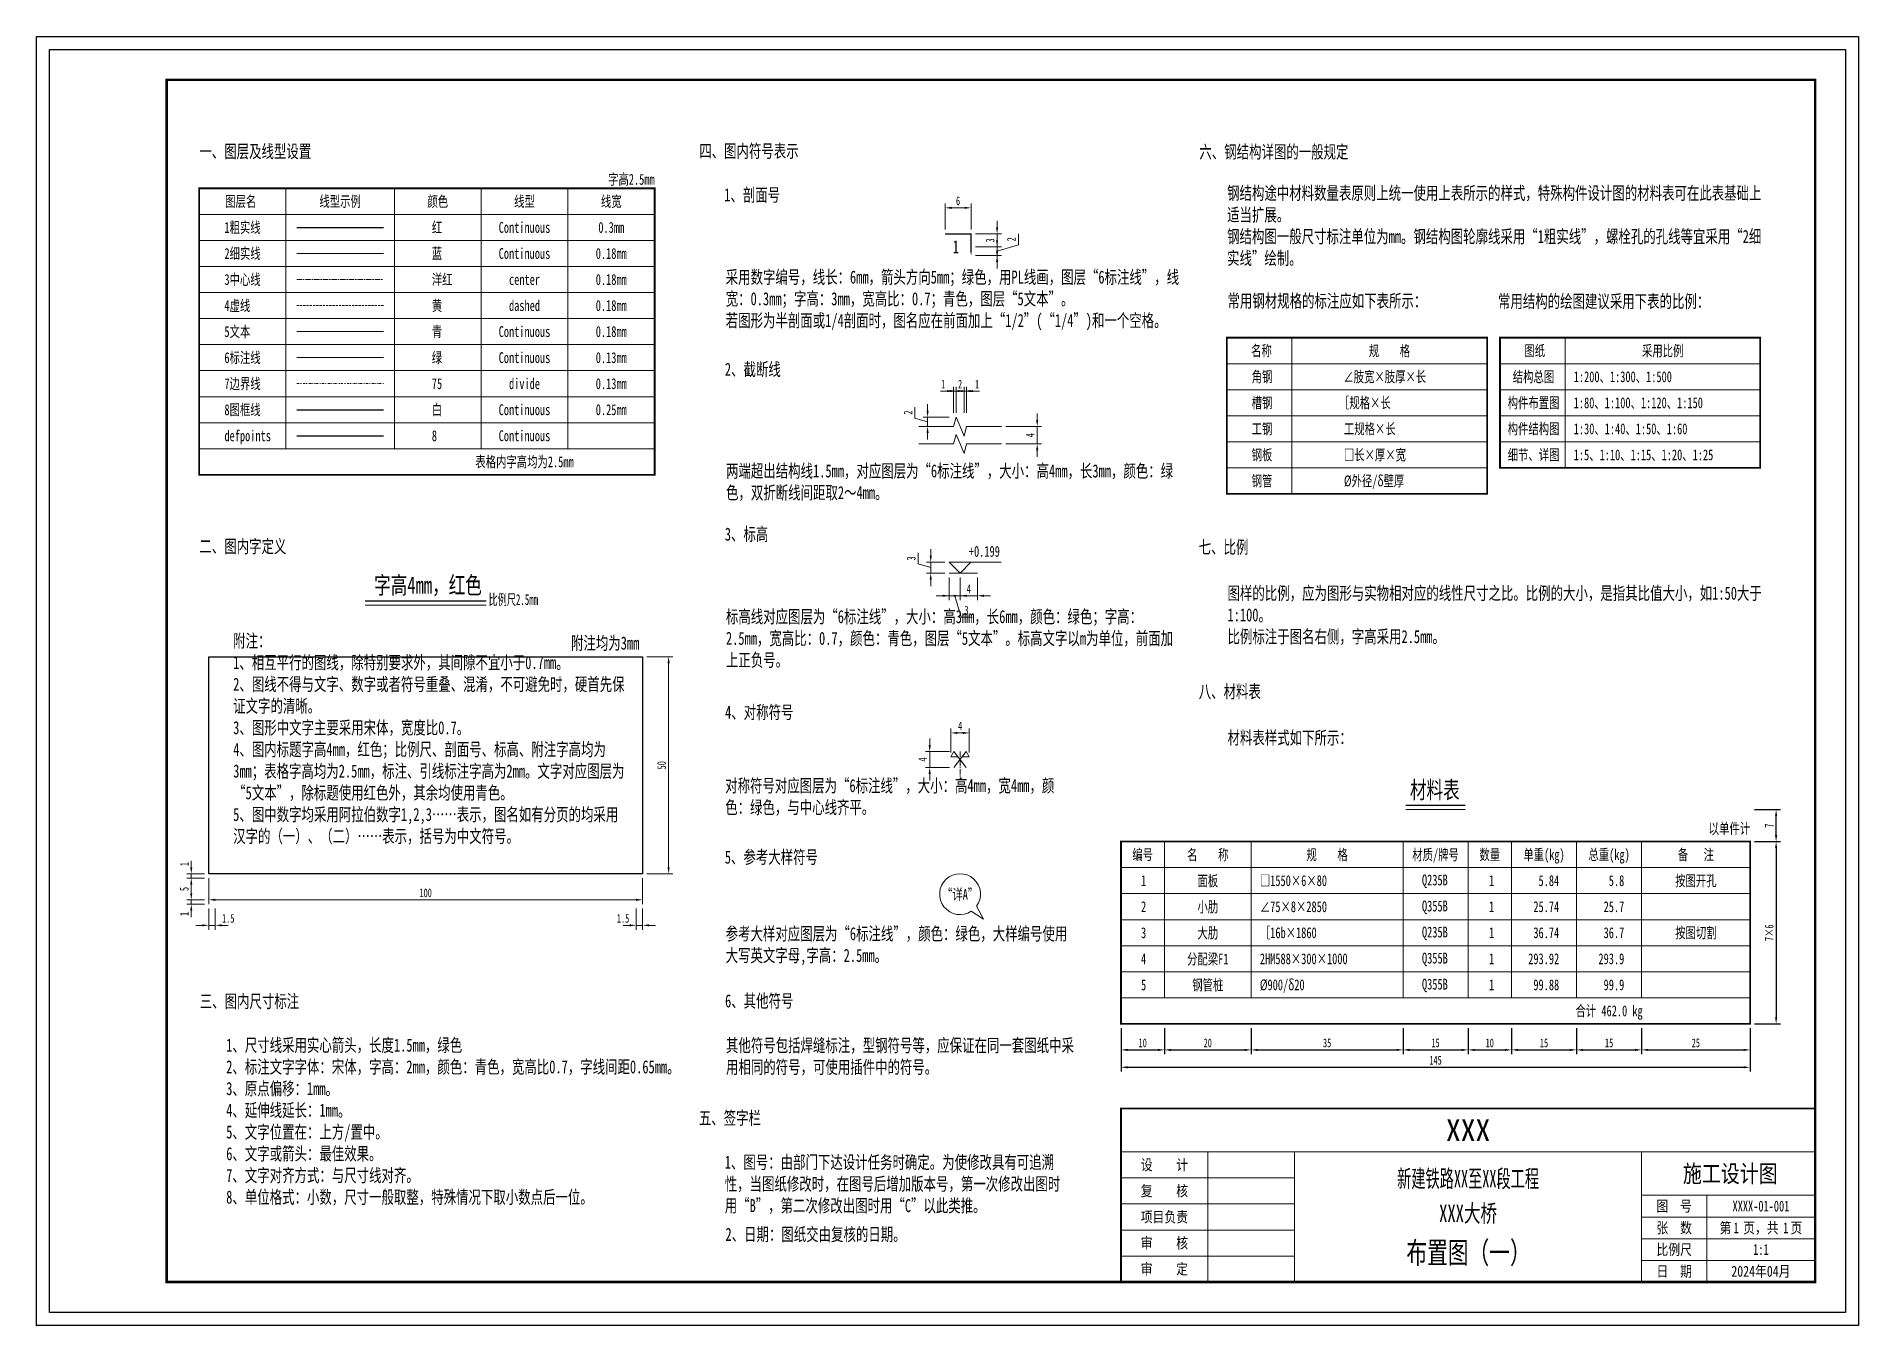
# Model space of a CAD drawing. Header units: millimetres. Extents: x 0 to 76984, y 0 to 13707.
# Drawn here: x 35325.6 to 35745.6, y 5851.6 to 6148.6 of the extents above; entities that cross this region are included whole.
import ezdxf
from ezdxf.enums import TextEntityAlignment as Align

# ---------------------------------------------------------------- set-up
doc = ezdxf.new("R2010")
doc.units = ezdxf.units.MM
for name, pattern in [('CENTER', [2, 1.25, -0.25, 0.25, -0.25]), ('DASHED', [0.75, 0.5, -0.25]), ('DIVIDE', [1.25, 0.5, -0.25, 0, -0.25, 0, -0.25])]:
    doc.linetypes.add(name, pattern=pattern)
doc.layers.get('Defpoints').update_dxf_attribs({"color": 8})
for name, color, linetype, lineweight in [('1粗实线', 1, 'Continuous', 30), ('2细实线', 5, 'Continuous', 18), ('3中心线', 6, 'CENTER', 18), ('4虚线', 2, 'DASHED', 18), ('5文本', 4, 'Continuous', 18), ('6标注线', 3, 'Continuous', 13), ('7边界线', 75, 'DIVIDE', 13), ('8图框线', 7, 'Continuous', 25)]:
    doc.layers.add(name, color=color, linetype=linetype, lineweight=lineweight)
doc.styles.get("Standard").update_dxf_attribs({"font": '', "width": 0.7})
doc.styles.add('图标栏其他文字', font='', dxfattribs={"width": 0.8})
doc.styles.add('图标栏单位名称', font='')
doc.styles.add('工程名称或节段名称', font='', dxfattribs={"width": 0.8})
doc.styles.get('Standard').set_extended_font_data('SimSun')
doc.styles.get('图标栏其他文字').set_extended_font_data('SimSun')
doc.styles.get('图标栏单位名称').set_extended_font_data('SimSun')
doc.styles.get('工程名称或节段名称').set_extended_font_data('SimSun')
doc.dimstyles.new('SJSYB-(1)', dxfattribs={"dimtxt": 2, "dimasz": 1.5, "dimexe": 1, "dimexo": 1, "dimgap": 0.6, "dimtad": 1, "dimdec": 0, "dimzin": 0, "dimdsep": 46, "dimtxsty": 'Standard', "dimcen": 2.5, "dimclrd": 256, "dimclre": 256, "dimclrt": 4, "dimadec": 0, "dimazin": 2, "dimtfac": 1, "dimtdec": 0, "dimtmove": 1, "dimatfit": 3, "dimfxl": 1.2, "dimlwd": -1, "dimlwe": -1, "dimarcsym": 1})

msp = doc.modelspace()

# ---------------------------------------------------------------- texts
at = {"layer": '5文本', "width": 0.7}
for s, height, p in [('字高2.5mm', 2.5, (35468.11, 6115.7, 0.6)), ('角钢', 2.5, (35610.49, 6070.22)), ('结构总图', 2.5, (35675.45, 6070.22)), ('槽钢', 2.5, (35610.49, 6064.22)), ('构件布置图', 2.5, (35676.67, 6064.22)), ('工钢', 2.5, (35610.49, 6058.22)), ('构件结构图', 2.5, (35676.67, 6058.22)), ('钢板', 2.5, (35610.49, 6052.22)), ('细节、详图', 2.5, (35676.67, 6052.22)), ('钢管', 2.5, (35610.49, 6046.22)), ('附注均为3mm', 3, (35464.58, 6008.86)), ('以单件计', 2.5, (35720.61, 5966.12)), ('1', 2.5, (35581.41, 5954.12)), ('1', 2.5, (35661.61, 5954.12)), ('5.84', 2.5, (35676.61, 5954.12)), ('5.8', 2.5, (35691.61, 5954.12)), ('2', 2.5, (35581.41, 5948.12)), ('1', 2.5, (35661.61, 5948.12)), ('25.74', 2.5, (35676.61, 5948.12)), ('25.7', 2.5, (35691.61, 5948.12)), ('3', 2.5, (35581.41, 5942.12)), ('1', 2.5, (35661.61, 5942.12)), ('36.74', 2.5, (35676.61, 5942.12)), ('36.7', 2.5, (35691.61, 5942.12)), ('4', 2.5, (35581.41, 5936.12)), ('1', 2.5, (35661.61, 5936.12)), ('293.92', 2.5, (35676.61, 5936.12)), ('293.9', 2.5, (35691.61, 5936.12)), ('5', 2.5, (35581.41, 5930.12)), ('1', 2.5, (35661.61, 5930.12)), ('99.88', 2.5, (35676.61, 5930.12)), ('99.9', 2.5, (35691.61, 5930.12))]:
    msp.add_text(s, height=height, dxfattribs=at).set_placement(p, align=Align.MIDDLE_RIGHT)
for s, height, p in [('图层名', 2.5, (35372.69, 6110.62, 0.6)), ('线型示例', 2.5, (35395.61, 6110.62, 0.6)), ('颜色', 2.5, (35418.11, 6110.62, 0.6)), ('线型', 2.5, (35438.11, 6110.62, 0.6)), ('线宽', 2.5, (35458.11, 6110.62, 0.6)), ('Continuous', 2.5, (35438.11, 6104.62, 0.6)), ('0.3mm', 2.5, (35458.11, 6104.62, 0.6)), ('Continuous', 2.5, (35438.11, 6098.62, 0.6)), ('0.18mm', 2.5, (35458.11, 6098.62, 0.6)), ('1', 3, (35537.54, 6100.13)), ('center', 2.5, (35438.11, 6092.62, 0.6)), ('0.18mm', 2.5, (35458.11, 6092.62, 0.6)), ('dashed', 2.5, (35438.11, 6086.62, 0.6)), ('0.18mm', 2.5, (35458.11, 6086.62, 0.6)), ('Continuous', 2.5, (35438.11, 6080.62, 0.6)), ('0.18mm', 2.5, (35458.11, 6080.62, 0.6)), ('名称', 2.5, (35607.98, 6076.22)), ('规    格', 2.5, (35637.48, 6076.18)), ('图纸', 2.5, (35670.96, 6076.22)), ('采用比例', 2.5, (35700.46, 6076.2)), ('Continuous', 2.5, (35438.11, 6074.62, 0.6)), ('0.13mm', 2.5, (35458.11, 6074.62, 0.6)), ('divide', 2.5, (35438.11, 6068.62, 0.6)), ('0.13mm', 2.5, (35458.11, 6068.62, 0.6)), ('Continuous', 2.5, (35438.11, 6062.62, 0.6)), ('0.25mm', 2.5, (35458.11, 6062.62, 0.6)), ('Continuous', 2.5, (35438.11, 6056.62, 0.6)), ('表格内字高均为2.5mm', 2.5, (35438.11, 6050.62, 0.6)), ('编号', 2.5, (35580.61, 5960.12)), ('名    称', 2.5, (35595.61, 5960.07)), ('规    格', 2.5, (35623.11, 5960.08)), ('材质/牌号', 2.5, (35648.11, 5960.09)), ('数量', 2.5, (35660.61, 5960.12)), ('单重(kg)', 2.5, (35673.11, 5960.12)), ('总重(kg)', 2.5, (35688.11, 5960.12)), ('备   注', 2.5, (35708.11, 5960.12)), ('面板', 2.5, (35595.61, 5954.07)), ('按图开孔', 2.5, (35708.11, 5954.11)), ('“详A”', 2.5, (35538.52, 5950.95)), ('小肋', 2.5, (35595.61, 5948.07)), ('大肋', 2.5, (35595.61, 5942.07)), ('按图切割', 2.5, (35708.11, 5942.11)), ('分配梁F1', 2.5, (35595.61, 5936.07)), ('钢管桩', 2.5, (35595.61, 5930.07)), ('合计 462.0 kg', 2.5, (35688.11, 5924.12))]:
    msp.add_text(s, height=height, dxfattribs=at).set_placement(p, align=Align.MIDDLE_CENTER)
for s, p in [('1粗实线', (35368.94, 6104.62, 0.6)), ('红', (35416.75, 6104.62, 0.6)), ('2细实线', (35368.94, 6098.62, 0.6)), ('蓝', (35416.75, 6098.62, 0.6)), ('3中心线', (35368.94, 6092.62, 0.6)), ('洋红', (35416.75, 6092.62, 0.6)), ('4虚线', (35368.94, 6086.62, 0.6)), ('黄', (35416.75, 6086.62, 0.6)), ('5文本', (35368.94, 6080.62, 0.6)), ('青', (35416.75, 6080.62, 0.6)), ('6标注线', (35368.94, 6074.62, 0.6)), ('绿', (35416.75, 6074.62, 0.6)), ('7边界线', (35368.94, 6068.62, 0.6)), ('75', (35416.75, 6068.62, 0.6)), ('∠肢宽×肢厚×长', (35626.87, 6070.22)), ('1:200、1:300、1:500', (35679.96, 6070.22)), ('［规格×长', (35625.85, 6064.22)), ('1:80、1:100、1:120、1:150', (35679.96, 6064.22)), ('8图框线', (35368.94, 6062.62, 0.6)), ('白', (35416.75, 6062.62, 0.6)), ('defpoints', (35368.94, 6056.62, 0.6)), ('8', (35416.75, 6056.62, 0.6)), ('工规格×长', (35626.98, 6058.22)), ('1:30、1:40、1:50、1:60', (35679.96, 6058.22)), ('□长×厚×宽', (35626.98, 6052.22)), ('1:5、1:10、1:15、1:20、1:25', (35679.96, 6052.22)), ('%%C外径/δ壁厚', (35626.98, 6046.22)), ('□1550×6×80', (35607.61, 5954.12)), ('Q235B', (35644.98, 5954.27)), ('∠75×8×2850', (35607.61, 5948.12)), ('Q355B', (35644.98, 5948.27)), ('［16b×1860', (35607.61, 5942.12)), ('Q235B', (35644.98, 5942.27)), ('2HM588×300×1000', (35607.61, 5936.12)), ('Q355B', (35644.98, 5936.27)), ('%%c900/δ20', (35607.61, 5930.12)), ('Q355B', (35644.98, 5930.27))]:
    msp.add_text(s, height=2.5, dxfattribs=at).set_placement(p, align=Align.MIDDLE_LEFT)
msp.add_text('+0.199', height=2.5, dxfattribs=at).set_placement((35540.54, 6027.98), align=Align.BOTTOM_LEFT)
at = {"layer": '5文本', "color": 1, "width": 0.7}
msp.add_text('字高4mm，红色', height=4, dxfattribs=at).set_placement((35428.27, 6022.2), align=Align.MIDDLE_RIGHT)
at = {"layer": '5文本', "width": 0.6}
msp.add_text('比例尺2.5mm', height=2.5, dxfattribs=at).set_placement((35429.84, 6017.63))
at = {"layer": '5文本', "color": 1, "width": 0.7}
msp.add_text('材料表', height=4, dxfattribs=at).set_placement((35647.94, 5975.12), align=Align.MIDDLE)
at = {"layer": '5文本', "char_height": 3, "attachment_point": 1}
for s, insert, width in [('一、图层及线型设置', (35363.17, 6123.65), 30.7118), ('四、图内符号表示', (35478.38, 6123.72), 30.8756), ('六、钢结构详图的一般规定', (35593.66, 6123.53), 110.7593), ('1、剖面号', (35484.15, 6113.61), 14.2692), ('钢结构途中材料数量表原则上统一使用上表所示的样式，特殊构件设计图的材料表可在此表基础上适当扩展。\\P钢结构图一般尺寸标注单位为mm。钢结构图轮廓线采用“1粗实线”，螺栓孔的孔线等宜采用“2细实线”绘制。', (35600.06, 6114.04), 124.9911), ('采用数字编号，线长：6mm，箭头方向5mm；绿色，用PL线画，图层“6标注线”，线宽：0.3mm；字高：3mm，宽高比：0.7；青色，图层“5文本”。\\P若图形为半剖面或1/4剖面时，图名应在前面加上“1/2”(“1/4”)和一个空格。', (35484.49, 6094.68), 104.896), ('常用钢材规格的标注应如下表所示：', (35600.15, 6089.19), 46.0539), ('常用结构的绘图建议采用下表的比例：', (35662.5, 6089.1), 123.9607), ('2、截断线', (35484.29, 6073.43), 13.9937), ('两端超出结构线1.5mm，对应图层为“6标注线”，大小：高4mm，长3mm，颜色：绿色，双折断线间距取2～4mm。', (35484.56, 6050.02), 104.829), ('3、标高', (35484.28, 6035.45), 110.7593), ('二、图内字定义', (35363.17, 6032.64), 21.3721), ('七、比例', (35593.52, 6032.48), 12.7602), ('图样的比例，应为图形与实物相对应的线性尺寸之比。比例的大小，是指其比值大小，如1:50大于1:100。\\P比例标注于图名右侧，字高采用2.5mm。\\P ', (35600.16, 6021.85), 124.8881), ('标高线对应图层为“6标注线”，大小：高3mm，长6mm，颜色：绿色；字高：2.5mm，宽高比：0.7，颜色：青色，图层“5文本”。标高文字以m为单位，前面加上正负号。', (35484.54, 6016.45), 104.85), ('附注：\\P1、相互平行的图线，除特别要求外，其间隙不宜小于0.7mm。\\P2、图线不得与文字、数字或者符号重叠、混淆，不可避免时，硬首先保证文字的清晰。\\P3、图形中文字主要采用宋体，宽度比0.7。\\P4、图内标题字高4mm，红色；比例尺、剖面号、标高、附注字高均为3mm；表格字高均为2.5mm，标注、引线标注字高为2mm。文字对应图层为“5文本”，除标题使用红色外，其余均使用青色。\\P5、图中数字均采用阿拉伯数字1,2,3……表示，图名如有分页的均采用汉字的（一）、（二）……表示，括号为中文符号。', (35370.96, 6010.87), 90.275), ('八、材料表', (35593.52, 5999.18), 16.0615), ('4、对称符号', (35484.35, 5994.42), 17.3383), ('材料表样式如下所示：\\P ', (35600.16, 5988.55), 124.8881), ('对称符号对应图层为“6标注线”，大小：高4mm，宽4mm，颜色：绿色，与中心线齐平。', (35484.37, 5977.51), 80.3325), ('5、参考大样符号', (35484.28, 5961.05), 23.0299), ('参考大样对应图层为“6标注线”，颜色：绿色，大样编号使用大写英文字母,字高：2.5mm。', (35484.47, 5943.4), 80.437), ('三、图内尺寸标注', (35363.25, 5927.83), 25.5089), ('6、其他符号', (35484.34, 5927.92), 110.7593), ('1、尺寸线采用实心箭头，长度1.5mm，绿色\\P2、标注文字字体：宋体，字高：2mm，颜色：青色，宽高比0.7，字线间距0.65mm。\\P3、原点偏移：1mm。\\P4、延伸线延长：1mm。\\P5、文字位置在：上方/置中。\\P6、文字或箭头：最佳效果。\\P7、文字对齐方式：与尺寸线对齐。\\P8、单位格式：小数，尺寸一般取整，特殊情况下取小数点后一位。', (35369.35, 5917.72), 100.2246), ('其他符号包括焊缝标注，型钢符号等，应保证在同一套图纸中采用相同的符号，可使用插件中的符号。', (35484.55, 5917.67), 80.1481), ('五、签字栏', (35478.3, 5900.94), 110.7593), ('1、图号：由部门下达设计任务时确定。为使修改具有可追溯性，当图纸修改时，在图号后增加版本号，第一次修改出图时用“B”，第二次修改出图时用“C”以此类推。', (35484.27, 5890.75), 79.089), ('2、日期：图纸交由复核的日期。\\P', (35484.43, 5874.13), 89.27)]:
    msp.add_mtext(s, dxfattribs=dict(at, insert=insert, width=width))

# ---------------------------------------------------------------- blocks, each defined once
blk = doc.blocks.new('*D433')
at = {"layer": '6标注线', "transparency": 16777216}
for p, q in [((35466.33, 6005.7), (35472.33, 6005.7)), ((35471.33, 6004.2), (35471.33, 5957.2)), ((35466.33, 5955.7), (35472.33, 5955.7))]:
    blk.add_line(p, q, dxfattribs=at)
for points in [[(35471.08, 6004.2), (35471.58, 6004.2), (35471.33, 6005.7)], [(35471.08, 5957.2), (35471.58, 5957.2), (35471.33, 5955.7)]]:
    blk.add_solid(points, dxfattribs=at)
at = {"layer": 'Defpoints', "color": 0, "transparency": 16777216}
for p in [(35465.33, 6005.7), (35465.33, 5955.7), (35471.33, 5955.7)]:
    blk.add_point(p, dxfattribs=at)
at = {"layer": '6标注线', "color": 4, "transparency": 16777216, "insert": (35469.73, 5980.7), "char_height": 2, "attachment_point": 5, "rotation": 90}
blk.add_mtext('50', dxfattribs=at)
blk = doc.blocks.new('*D434')
at = {"layer": '6标注线', "transparency": 16777216}
for p, q in [((35365.33, 5954.7), (35365.33, 5948.7)), ((35465.33, 5954.7), (35465.33, 5948.7)), ((35366.83, 5949.7), (35463.83, 5949.7))]:
    blk.add_line(p, q, dxfattribs=at)
for points in [[(35366.83, 5949.95), (35366.83, 5949.45), (35365.33, 5949.7)], [(35463.83, 5949.95), (35463.83, 5949.45), (35465.33, 5949.7)]]:
    blk.add_solid(points, dxfattribs=at)
at = {"layer": 'Defpoints', "color": 0, "transparency": 16777216}
for p in [(35365.33, 5955.7), (35465.33, 5955.7), (35465.33, 5949.7)]:
    blk.add_point(p, dxfattribs=at)
at = {"layer": '6标注线', "color": 4, "transparency": 16777216, "insert": (35415.33, 5951.3), "char_height": 2, "attachment_point": 5}
blk.add_mtext('100', dxfattribs=at)
blk = doc.blocks.new('*D435')
at = {"layer": '6标注线', "transparency": 16777216}
for p, q in [((35364.33, 5955.7), (35360.3, 5955.7)), ((35361.3, 5957.2), (35361.3, 5958.7)), ((35361.3, 5954.7), (35361.3, 5955.7)), ((35364.33, 5954.7), (35360.3, 5954.7)), ((35361.3, 5953.2), (35361.3, 5951.7))]:
    blk.add_line(p, q, dxfattribs=at)
for points in [[(35361.05, 5957.2), (35361.55, 5957.2), (35361.3, 5955.7)], [(35361.05, 5953.2), (35361.55, 5953.2), (35361.3, 5954.7)]]:
    blk.add_solid(points, dxfattribs=at)
at = {"layer": 'Defpoints', "color": 0, "transparency": 16777216}
for p in [(35361.3, 5955.7), (35365.33, 5955.7), (35365.33, 5954.7)]:
    blk.add_point(p, dxfattribs=at)
at = {"layer": '6标注线', "color": 4, "transparency": 16777216, "insert": (35359.7, 5957.95), "char_height": 2, "attachment_point": 5, "rotation": 90}
blk.add_mtext('1', dxfattribs=at)
blk = doc.blocks.new('*D436')
at = {"layer": '6标注线', "transparency": 16777216}
for p, q in [((35364.33, 5954.7), (35360.3, 5954.7)), ((35361.3, 5953.2), (35361.3, 5951.2)), ((35364.33, 5949.7), (35360.3, 5949.7))]:
    blk.add_line(p, q, dxfattribs=at)
for points in [[(35361.05, 5953.2), (35361.55, 5953.2), (35361.3, 5954.7)], [(35361.05, 5951.2), (35361.55, 5951.2), (35361.3, 5949.7)]]:
    blk.add_solid(points, dxfattribs=at)
at = {"layer": 'Defpoints', "color": 0, "transparency": 16777216}
for p in [(35365.33, 5954.7), (35361.3, 5949.7), (35365.33, 5949.7)]:
    blk.add_point(p, dxfattribs=at)
at = {"layer": '6标注线', "color": 4, "transparency": 16777216, "insert": (35359.7, 5952.2), "char_height": 2, "attachment_point": 5, "rotation": 90}
blk.add_mtext('5', dxfattribs=at)
blk = doc.blocks.new('*D437')
at = {"layer": '6标注线', "transparency": 16777216}
for p, q in [((35361.3, 5951.2), (35361.3, 5952.7)), ((35364.33, 5949.7), (35360.3, 5949.7)), ((35364.33, 5948.7), (35360.3, 5948.7)), ((35361.3, 5949.7), (35361.3, 5948.7)), ((35361.3, 5947.2), (35361.3, 5945.7))]:
    blk.add_line(p, q, dxfattribs=at)
for points in [[(35361.05, 5951.2), (35361.55, 5951.2), (35361.3, 5949.7)], [(35361.05, 5947.2), (35361.55, 5947.2), (35361.3, 5948.7)]]:
    blk.add_solid(points, dxfattribs=at)
at = {"layer": 'Defpoints', "color": 0, "transparency": 16777216}
for p in [(35361.3, 5948.7), (35365.33, 5949.7), (35365.33, 5948.7)]:
    blk.add_point(p, dxfattribs=at)
at = {"layer": '6标注线', "color": 4, "transparency": 16777216, "insert": (35359.7, 5946.45), "char_height": 2, "attachment_point": 5, "rotation": 90}
blk.add_mtext('1', dxfattribs=at)
blk = doc.blocks.new('*D438')
at = {"layer": '6标注线', "transparency": 16777216}
for p, q in [((35365.33, 5947.7), (35365.33, 5942.82)), ((35366.83, 5947.7), (35366.83, 5942.82)), ((35363.83, 5943.82), (35362.33, 5943.82)), ((35365.33, 5943.82), (35366.83, 5943.82)), ((35368.33, 5943.82), (35369.83, 5943.82))]:
    blk.add_line(p, q, dxfattribs=at)
for points in [[(35363.83, 5944.07), (35363.83, 5943.57), (35365.33, 5943.82)], [(35368.33, 5944.07), (35368.33, 5943.57), (35366.83, 5943.82)]]:
    blk.add_solid(points, dxfattribs=at)
at = {"layer": 'Defpoints', "color": 0, "transparency": 16777216}
for p in [(35365.33, 5948.7), (35366.83, 5948.7), (35366.83, 5943.82)]:
    blk.add_point(p, dxfattribs=at)
at = {"layer": '6标注线', "color": 4, "transparency": 16777216, "insert": (35369.83, 5945.42), "char_height": 2, "attachment_point": 5}
blk.add_mtext('1.5', dxfattribs=at)
blk = doc.blocks.new('*D439')
at = {"layer": '6标注线', "transparency": 16777216}
for p, q in [((35463.83, 5947.7), (35463.83, 5942.82)), ((35465.33, 5947.7), (35465.33, 5942.82)), ((35462.33, 5943.82), (35460.83, 5943.82)), ((35465.33, 5943.82), (35463.83, 5943.82)), ((35466.83, 5943.82), (35468.33, 5943.82))]:
    blk.add_line(p, q, dxfattribs=at)
for points in [[(35462.33, 5944.07), (35462.33, 5943.57), (35463.83, 5943.82)], [(35466.83, 5944.07), (35466.83, 5943.57), (35465.33, 5943.82)]]:
    blk.add_solid(points, dxfattribs=at)
at = {"layer": 'Defpoints', "color": 0, "transparency": 16777216}
for p in [(35463.83, 5948.7), (35465.33, 5948.7), (35463.83, 5943.82)]:
    blk.add_point(p, dxfattribs=at)
at = {"layer": '6标注线', "color": 4, "transparency": 16777216, "insert": (35460.83, 5945.42), "char_height": 2, "attachment_point": 5}
blk.add_mtext('1.5', dxfattribs=at)
blk = doc.blocks.new('*D440')
at = {"layer": '6标注线', "transparency": 16777216}
for p, q in [((35535.04, 6104.13), (35535.04, 6110.13)), ((35536.54, 6109.13), (35539.54, 6109.13)), ((35541.04, 6104.13), (35541.04, 6110.13))]:
    blk.add_line(p, q, dxfattribs=at)
for points in [[(35536.54, 6109.38), (35536.54, 6108.88), (35535.04, 6109.13)], [(35539.54, 6109.38), (35539.54, 6108.88), (35541.04, 6109.13)]]:
    blk.add_solid(points, dxfattribs=at)
at = {"layer": 'Defpoints', "color": 0, "transparency": 16777216}
for p in [(35541.04, 6109.13), (35535.04, 6103.13), (35541.04, 6103.13)]:
    blk.add_point(p, dxfattribs=at)
at = {"layer": '6标注线', "color": 4, "transparency": 16777216, "insert": (35538.04, 6110.73), "char_height": 2, "attachment_point": 5}
blk.add_mtext('6', dxfattribs=at)
blk = doc.blocks.new('*D441')
at = {"layer": '6标注线', "transparency": 16777216}
for p, q in [((35542.04, 6103.13), (35548.04, 6103.13)), ((35547.04, 6104.63), (35547.04, 6106.13)), ((35547.04, 6103.13), (35547.04, 6100.13)), ((35542.04, 6100.13), (35548.04, 6100.13)), ((35547.04, 6098.63), (35547.04, 6097.13))]:
    blk.add_line(p, q, dxfattribs=at)
for points in [[(35546.79, 6104.63), (35547.29, 6104.63), (35547.04, 6103.13)], [(35546.79, 6098.63), (35547.29, 6098.63), (35547.04, 6100.13)]]:
    blk.add_solid(points, dxfattribs=at)
at = {"layer": 'Defpoints', "color": 0, "transparency": 16777216}
for p in [(35541.04, 6103.13), (35541.04, 6100.13), (35547.04, 6100.13)]:
    blk.add_point(p, dxfattribs=at)
at = {"layer": '6标注线', "color": 4, "transparency": 16777216, "insert": (35545.44, 6101.63), "char_height": 2, "attachment_point": 5, "rotation": 90}
blk.add_mtext('3', dxfattribs=at)
blk = doc.blocks.new('*D442')
at = {"layer": '6标注线', "transparency": 16777216}
for p, q in [((35547.04, 6101.63), (35547.04, 6103.13)), ((35551.94, 6100.6), (35551.94, 6103.13)), ((35542.04, 6100.13), (35548.04, 6100.13)), ((35547.04, 6099.13), (35551.94, 6100.6)), ((35547.04, 6100.13), (35547.04, 6098.13)), ((35547.04, 6100.13), (35547.04, 6098.13)), ((35542.04, 6098.13), (35548.04, 6098.13)), ((35547.04, 6096.63), (35547.04, 6095.13))]:
    blk.add_line(p, q, dxfattribs=at)
for points in [[(35546.79, 6101.63), (35547.29, 6101.63), (35547.04, 6100.13)], [(35546.79, 6096.63), (35547.29, 6096.63), (35547.04, 6098.13)]]:
    blk.add_solid(points, dxfattribs=at)
at = {"layer": 'Defpoints', "color": 0, "transparency": 16777216}
for p in [(35541.04, 6100.13), (35541.04, 6098.13), (35547.04, 6098.13)]:
    blk.add_point(p, dxfattribs=at)
at = {"layer": '6标注线', "color": 4, "transparency": 16777216, "insert": (35550.34, 6101.87), "char_height": 2, "attachment_point": 5, "rotation": 90}
blk.add_mtext('2', dxfattribs=at)
blk = doc.blocks.new('*D443')
at = {"layer": '6标注线', "transparency": 16777216}
for p, q in [((35528.12, 6060.69), (35528.12, 6063.23)), ((35531.02, 6059.82), (35528.12, 6060.69)), ((35536.02, 6060.91), (35530.02, 6060.91)), ((35531.02, 6062.41), (35531.02, 6063.91)), ((35531.02, 6058.74), (35531.02, 6060.91)), ((35531.02, 6058.74), (35531.02, 6060.91)), ((35536.02, 6058.74), (35530.02, 6058.74)), ((35531.02, 6057.24), (35531.02, 6055.74))]:
    blk.add_line(p, q, dxfattribs=at)
for points in [[(35530.77, 6062.41), (35531.27, 6062.41), (35531.02, 6060.91)], [(35530.77, 6057.24), (35531.27, 6057.24), (35531.02, 6058.74)]]:
    blk.add_solid(points, dxfattribs=at)
at = {"layer": 'Defpoints', "color": 0, "transparency": 16777216}
for p in [(35531.02, 6060.91), (35537.02, 6060.91), (35537.02, 6058.74)]:
    blk.add_point(p, dxfattribs=at)
at = {"layer": '6标注线', "color": 4, "transparency": 16777216, "insert": (35526.52, 6061.96), "char_height": 2, "attachment_point": 5, "rotation": 90}
blk.add_mtext('2', dxfattribs=at)
blk = doc.blocks.new('*D444')
at = {"layer": '6标注线', "transparency": 16777216}
for p, q in [((35535.52, 6066.91), (35534.02, 6066.91)), ((35537.02, 6061.91), (35537.02, 6067.91)), ((35537.6, 6066.91), (35537.02, 6066.91)), ((35537.6, 6061.91), (35537.6, 6067.91)), ((35539.1, 6066.91), (35540.6, 6066.91))]:
    blk.add_line(p, q, dxfattribs=at)
for points in [[(35535.52, 6067.16), (35535.52, 6066.66), (35537.02, 6066.91)], [(35539.1, 6067.16), (35539.1, 6066.66), (35537.6, 6066.91)]]:
    blk.add_solid(points, dxfattribs=at)
at = {"layer": 'Defpoints', "color": 0, "transparency": 16777216}
for p in [(35537.02, 6066.91), (35537.02, 6060.91), (35537.6, 6060.91)]:
    blk.add_point(p, dxfattribs=at)
at = {"layer": '6标注线', "color": 4, "transparency": 16777216, "insert": (35534.6, 6068.51), "char_height": 2, "attachment_point": 5}
blk.add_mtext('1', dxfattribs=at)
blk = doc.blocks.new('*D445')
at = {"layer": '6标注线', "transparency": 16777216}
for p, q in [((35536.1, 6066.91), (35534.6, 6066.91)), ((35537.6, 6061.91), (35537.6, 6067.91)), ((35537.6, 6066.91), (35539.43, 6066.91)), ((35539.43, 6061.91), (35539.43, 6067.91)), ((35540.93, 6066.91), (35542.43, 6066.91))]:
    blk.add_line(p, q, dxfattribs=at)
for points in [[(35536.1, 6067.16), (35536.1, 6066.66), (35537.6, 6066.91)], [(35540.93, 6067.16), (35540.93, 6066.66), (35539.43, 6066.91)]]:
    blk.add_solid(points, dxfattribs=at)
at = {"layer": 'Defpoints', "color": 0, "transparency": 16777216}
for p in [(35539.43, 6066.91), (35537.6, 6060.91), (35539.43, 6060.91)]:
    blk.add_point(p, dxfattribs=at)
at = {"layer": '6标注线', "color": 4, "transparency": 16777216, "insert": (35538.52, 6068.51), "char_height": 2, "attachment_point": 5}
blk.add_mtext('2', dxfattribs=at)
blk = doc.blocks.new('*D446')
at = {"layer": '6标注线', "transparency": 16777216}
for p, q in [((35537.93, 6066.91), (35536.43, 6066.91)), ((35539.43, 6061.91), (35539.43, 6067.91)), ((35539.43, 6066.91), (35540.02, 6066.91)), ((35540.02, 6061.91), (35540.02, 6067.91)), ((35541.52, 6066.91), (35543.02, 6066.91))]:
    blk.add_line(p, q, dxfattribs=at)
for points in [[(35537.93, 6067.16), (35537.93, 6066.66), (35539.43, 6066.91)], [(35541.52, 6067.16), (35541.52, 6066.66), (35540.02, 6066.91)]]:
    blk.add_solid(points, dxfattribs=at)
at = {"layer": 'Defpoints', "color": 0, "transparency": 16777216}
for p in [(35540.02, 6066.91), (35539.43, 6060.91), (35540.02, 6060.91)]:
    blk.add_point(p, dxfattribs=at)
at = {"layer": '6标注线', "color": 4, "transparency": 16777216, "insert": (35542.43, 6068.51), "char_height": 2, "attachment_point": 5}
blk.add_mtext('1', dxfattribs=at)
blk = doc.blocks.new('*D459')
at = {"layer": '6标注线', "transparency": 16777216}
for p, q in [((35556.29, 6060.24), (35556.29, 6061.74)), ((35549.04, 6058.74), (35557.29, 6058.74)), ((35556.29, 6058.74), (35556.29, 6054.74)), ((35549.04, 6054.74), (35557.29, 6054.74)), ((35556.29, 6053.24), (35556.29, 6051.74))]:
    blk.add_line(p, q, dxfattribs=at)
for points in [[(35556.04, 6060.24), (35556.54, 6060.24), (35556.29, 6058.74)], [(35556.04, 6053.24), (35556.54, 6053.24), (35556.29, 6054.74)]]:
    blk.add_solid(points, dxfattribs=at)
at = {"layer": 'Defpoints', "color": 0, "transparency": 16777216}
for p in [(35548.04, 6058.74), (35548.04, 6054.74), (35556.29, 6054.74)]:
    blk.add_point(p, dxfattribs=at)
at = {"layer": '6标注线', "color": 4, "transparency": 16777216, "insert": (35554.69, 6056.74), "char_height": 2, "attachment_point": 5, "rotation": 90}
blk.add_mtext('4', dxfattribs=at)
blk = doc.blocks.new('*D460')
at = {"layer": '6标注线', "transparency": 16777216}
for p, q in [((35528.85, 6027.1), (35528.85, 6029.63)), ((35531.75, 6026.23), (35528.85, 6027.1)), ((35535.02, 6027.48), (35530.75, 6027.48)), ((35531.75, 6028.98), (35531.75, 6030.48)), ((35531.75, 6027.48), (35531.75, 6024.98)), ((35531.75, 6027.48), (35531.75, 6024.98)), ((35535.02, 6024.98), (35530.75, 6024.98)), ((35531.75, 6023.48), (35531.75, 6021.98))]:
    blk.add_line(p, q, dxfattribs=at)
for points in [[(35531.5, 6028.98), (35532, 6028.98), (35531.75, 6027.48)], [(35531.5, 6023.48), (35532, 6023.48), (35531.75, 6024.98)]]:
    blk.add_solid(points, dxfattribs=at)
at = {"layer": 'Defpoints', "color": 0, "transparency": 16777216}
for p in [(35536.02, 6027.48), (35531.75, 6024.98), (35536.02, 6024.98)]:
    blk.add_point(p, dxfattribs=at)
at = {"layer": '6标注线', "color": 4, "transparency": 16777216, "insert": (35527.25, 6028.37), "char_height": 2, "attachment_point": 5, "rotation": 90}
blk.add_mtext('3', dxfattribs=at)
blk = doc.blocks.new('*D461')
at = {"layer": '6标注线', "transparency": 16777216}
for p, q in [((35536.02, 6023.98), (35536.02, 6018.75)), ((35538.52, 6023.98), (35538.52, 6018.75)), ((35534.52, 6019.75), (35533.02, 6019.75)), ((35536.02, 6019.75), (35538.52, 6019.75)), ((35536.02, 6019.75), (35538.52, 6019.75)), ((35537.27, 6019.75), (35538.74, 6014.85)), ((35540.02, 6019.75), (35541.52, 6019.75)), ((35538.74, 6014.85), (35541.27, 6014.85))]:
    blk.add_line(p, q, dxfattribs=at)
for points in [[(35534.52, 6020), (35534.52, 6019.5), (35536.02, 6019.75)], [(35540.02, 6020), (35540.02, 6019.5), (35538.52, 6019.75)]]:
    blk.add_solid(points, dxfattribs=at)
at = {"layer": 'Defpoints', "color": 0, "transparency": 16777216}
for p in [(35536.02, 6024.98), (35538.52, 6024.98), (35538.52, 6019.75)]:
    blk.add_point(p, dxfattribs=at)
at = {"layer": '6标注线', "color": 4, "transparency": 16777216, "insert": (35540, 6016.45), "char_height": 2, "attachment_point": 5}
blk.add_mtext('3', dxfattribs=at)
blk = doc.blocks.new('*D462')
at = {"layer": '6标注线', "transparency": 16777216}
for p, q in [((35538.52, 6023.98), (35538.52, 6018.75)), ((35542.52, 6023.98), (35542.52, 6018.75)), ((35537.02, 6019.75), (35535.52, 6019.75)), ((35538.52, 6019.75), (35542.52, 6019.75)), ((35544.02, 6019.75), (35545.52, 6019.75))]:
    blk.add_line(p, q, dxfattribs=at)
for points in [[(35537.02, 6020), (35537.02, 6019.5), (35538.52, 6019.75)], [(35544.02, 6020), (35544.02, 6019.5), (35542.52, 6019.75)]]:
    blk.add_solid(points, dxfattribs=at)
at = {"layer": 'Defpoints', "color": 0, "transparency": 16777216}
for p in [(35538.52, 6024.98), (35542.52, 6024.98), (35542.52, 6019.75)]:
    blk.add_point(p, dxfattribs=at)
at = {"layer": '6标注线', "color": 4, "transparency": 16777216, "insert": (35540.52, 6021.35), "char_height": 2, "attachment_point": 5}
blk.add_mtext('4', dxfattribs=at)
blk = doc.blocks.new('wlx-对称符号')
for p, q in [((-1.42, 0), (-2.11, -1.2)), ((-2.11, -1.2), (-0.48, -1.2)), ((-1.42, -3.64), (1.42, 0)), ((1.42, -3.64), (-1.42, 0)), ((2.11, -1.2), (0.48, -1.2)), ((1.42, 0), (2.11, -1.2))]:
    blk.add_line(p, q)
blk = doc.blocks.new('*D447')
at = {"layer": '6标注线', "transparency": 16777216}
for p, q in [((35531.51, 5985.34), (35531.51, 5986.84)), ((35536.1, 5983.84), (35530.51, 5983.84)), ((35531.51, 5980.2), (35531.51, 5983.84)), ((35536.1, 5980.2), (35530.51, 5980.2)), ((35531.51, 5978.7), (35531.51, 5977.2))]:
    blk.add_line(p, q, dxfattribs=at)
for points in [[(35531.26, 5985.34), (35531.76, 5985.34), (35531.51, 5983.84)], [(35531.26, 5978.7), (35531.76, 5978.7), (35531.51, 5980.2)]]:
    blk.add_solid(points, dxfattribs=at)
at = {"layer": 'Defpoints', "color": 0, "transparency": 16777216}
for p in [(35531.51, 5983.84), (35537.1, 5983.84), (35537.1, 5980.2)]:
    blk.add_point(p, dxfattribs=at)
at = {"layer": '6标注线', "color": 4, "transparency": 16777216, "insert": (35529.91, 5982.02), "char_height": 2, "attachment_point": 5, "rotation": 90}
blk.add_mtext('4', dxfattribs=at)
blk = doc.blocks.new('*D448')
at = {"layer": '6标注线', "transparency": 16777216}
for p, q in [((35536.4, 5983.64), (35536.4, 5989.15)), ((35537.9, 5988.15), (35539.13, 5988.15)), ((35540.63, 5983.64), (35540.63, 5989.15))]:
    blk.add_line(p, q, dxfattribs=at)
for points in [[(35537.9, 5988.4), (35537.9, 5987.9), (35536.4, 5988.15)], [(35539.13, 5988.4), (35539.13, 5987.9), (35540.63, 5988.15)]]:
    blk.add_solid(points, dxfattribs=at)
at = {"layer": 'Defpoints', "color": 0, "transparency": 16777216}
for p in [(35540.63, 5988.15), (35536.4, 5982.64), (35540.63, 5982.64)]:
    blk.add_point(p, dxfattribs=at)
at = {"layer": '6标注线', "color": 4, "transparency": 16777216, "insert": (35538.52, 5989.75), "char_height": 2, "attachment_point": 5}
blk.add_mtext('4', dxfattribs=at)
blk = doc.blocks.new('*D449')
at = {"transparency": 16777216}
for p, q in [((35575.61, 5920.12), (35575.61, 5914.12)), ((35585.61, 5920.12), (35585.61, 5914.12)), ((35577.11, 5915.12), (35584.11, 5915.12))]:
    blk.add_line(p, q, dxfattribs=at)
for points in [[(35577.11, 5915.37), (35577.11, 5914.87), (35575.61, 5915.12)], [(35584.11, 5915.37), (35584.11, 5914.87), (35585.61, 5915.12)]]:
    blk.add_solid(points, dxfattribs=at)
at = {"layer": 'Defpoints', "color": 0, "transparency": 16777216}
for p in [(35575.61, 5921.12), (35585.61, 5921.12), (35585.61, 5915.12)]:
    blk.add_point(p, dxfattribs=at)
at = {"color": 4, "transparency": 16777216, "insert": (35580.61, 5916.72), "char_height": 2, "attachment_point": 5}
blk.add_mtext('10', dxfattribs=at)
blk = doc.blocks.new('*D450')
at = {"transparency": 16777216}
for p, q in [((35585.61, 5920.12), (35585.61, 5914.12)), ((35605.61, 5920.12), (35605.61, 5914.12)), ((35587.11, 5915.12), (35604.11, 5915.12))]:
    blk.add_line(p, q, dxfattribs=at)
for points in [[(35587.11, 5915.37), (35587.11, 5914.87), (35585.61, 5915.12)], [(35604.11, 5915.37), (35604.11, 5914.87), (35605.61, 5915.12)]]:
    blk.add_solid(points, dxfattribs=at)
at = {"layer": 'Defpoints', "color": 0, "transparency": 16777216}
for p in [(35585.61, 5921.12), (35605.61, 5921.12), (35605.61, 5915.12)]:
    blk.add_point(p, dxfattribs=at)
at = {"color": 4, "transparency": 16777216, "insert": (35595.61, 5916.72), "char_height": 2, "attachment_point": 5}
blk.add_mtext('20', dxfattribs=at)
blk = doc.blocks.new('*D451')
at = {"transparency": 16777216}
for p, q in [((35605.61, 5920.12), (35605.61, 5914.12)), ((35640.61, 5920.12), (35640.61, 5914.12)), ((35607.11, 5915.12), (35639.11, 5915.12))]:
    blk.add_line(p, q, dxfattribs=at)
for points in [[(35607.11, 5915.37), (35607.11, 5914.87), (35605.61, 5915.12)], [(35639.11, 5915.37), (35639.11, 5914.87), (35640.61, 5915.12)]]:
    blk.add_solid(points, dxfattribs=at)
at = {"layer": 'Defpoints', "color": 0, "transparency": 16777216}
for p in [(35605.61, 5921.12), (35640.61, 5921.12), (35640.61, 5915.12)]:
    blk.add_point(p, dxfattribs=at)
at = {"color": 4, "transparency": 16777216, "insert": (35623.11, 5916.72), "char_height": 2, "attachment_point": 5}
blk.add_mtext('35', dxfattribs=at)
blk = doc.blocks.new('*D452')
at = {"transparency": 16777216}
for p, q in [((35640.61, 5920.12), (35640.61, 5914.12)), ((35655.61, 5920.12), (35655.61, 5914.12)), ((35642.11, 5915.12), (35654.11, 5915.12))]:
    blk.add_line(p, q, dxfattribs=at)
for points in [[(35642.11, 5915.37), (35642.11, 5914.87), (35640.61, 5915.12)], [(35654.11, 5915.37), (35654.11, 5914.87), (35655.61, 5915.12)]]:
    blk.add_solid(points, dxfattribs=at)
at = {"layer": 'Defpoints', "color": 0, "transparency": 16777216}
for p in [(35640.61, 5921.12), (35655.61, 5921.12), (35655.61, 5915.12)]:
    blk.add_point(p, dxfattribs=at)
at = {"color": 4, "transparency": 16777216, "insert": (35648.11, 5916.72), "char_height": 2, "attachment_point": 5}
blk.add_mtext('15', dxfattribs=at)
blk = doc.blocks.new('*D453')
at = {"transparency": 16777216}
for p, q in [((35655.61, 5920.12), (35655.61, 5914.12)), ((35665.61, 5920.12), (35665.61, 5914.12)), ((35657.11, 5915.12), (35664.11, 5915.12))]:
    blk.add_line(p, q, dxfattribs=at)
for points in [[(35657.11, 5915.37), (35657.11, 5914.87), (35655.61, 5915.12)], [(35664.11, 5915.37), (35664.11, 5914.87), (35665.61, 5915.12)]]:
    blk.add_solid(points, dxfattribs=at)
at = {"layer": 'Defpoints', "color": 0, "transparency": 16777216}
for p in [(35655.61, 5921.12), (35665.61, 5921.12), (35665.61, 5915.12)]:
    blk.add_point(p, dxfattribs=at)
at = {"color": 4, "transparency": 16777216, "insert": (35660.61, 5916.72), "char_height": 2, "attachment_point": 5}
blk.add_mtext('10', dxfattribs=at)
blk = doc.blocks.new('*D454')
at = {"transparency": 16777216}
for p, q in [((35665.61, 5920.12), (35665.61, 5914.12)), ((35680.61, 5920.12), (35680.61, 5914.12)), ((35667.11, 5915.12), (35679.11, 5915.12))]:
    blk.add_line(p, q, dxfattribs=at)
for points in [[(35667.11, 5915.37), (35667.11, 5914.87), (35665.61, 5915.12)], [(35679.11, 5915.37), (35679.11, 5914.87), (35680.61, 5915.12)]]:
    blk.add_solid(points, dxfattribs=at)
at = {"layer": 'Defpoints', "color": 0, "transparency": 16777216}
for p in [(35665.61, 5921.12), (35680.61, 5921.12), (35680.61, 5915.12)]:
    blk.add_point(p, dxfattribs=at)
at = {"color": 4, "transparency": 16777216, "insert": (35673.11, 5916.72), "char_height": 2, "attachment_point": 5}
blk.add_mtext('15', dxfattribs=at)
blk = doc.blocks.new('*D455')
at = {"transparency": 16777216}
for p, q in [((35680.61, 5920.12), (35680.61, 5914.12)), ((35695.61, 5920.12), (35695.61, 5914.12)), ((35682.11, 5915.12), (35694.11, 5915.12))]:
    blk.add_line(p, q, dxfattribs=at)
for points in [[(35682.11, 5915.37), (35682.11, 5914.87), (35680.61, 5915.12)], [(35694.11, 5915.37), (35694.11, 5914.87), (35695.61, 5915.12)]]:
    blk.add_solid(points, dxfattribs=at)
at = {"layer": 'Defpoints', "color": 0, "transparency": 16777216}
for p in [(35680.61, 5921.12), (35695.61, 5921.12), (35695.61, 5915.12)]:
    blk.add_point(p, dxfattribs=at)
at = {"color": 4, "transparency": 16777216, "insert": (35688.11, 5916.72), "char_height": 2, "attachment_point": 5}
blk.add_mtext('15', dxfattribs=at)
blk = doc.blocks.new('*D456')
at = {"transparency": 16777216}
for p, q in [((35695.61, 5920.12), (35695.61, 5914.12)), ((35720.61, 5920.12), (35720.61, 5914.12)), ((35697.11, 5915.12), (35719.11, 5915.12))]:
    blk.add_line(p, q, dxfattribs=at)
for points in [[(35697.11, 5915.37), (35697.11, 5914.87), (35695.61, 5915.12)], [(35719.11, 5915.37), (35719.11, 5914.87), (35720.61, 5915.12)]]:
    blk.add_solid(points, dxfattribs=at)
at = {"layer": 'Defpoints', "color": 0, "transparency": 16777216}
for p in [(35695.61, 5921.12), (35720.61, 5921.12), (35720.61, 5915.12)]:
    blk.add_point(p, dxfattribs=at)
at = {"color": 4, "transparency": 16777216, "insert": (35708.11, 5916.72), "char_height": 2, "attachment_point": 5}
blk.add_mtext('25', dxfattribs=at)
blk = doc.blocks.new('*D463')
at = {"transparency": 16777216}
for p, q in [((35721.61, 5970.48), (35727.61, 5970.48)), ((35726.61, 5964.62), (35726.61, 5968.98)), ((35721.61, 5963.12), (35727.61, 5963.12))]:
    blk.add_line(p, q, dxfattribs=at)
for points in [[(35726.36, 5968.98), (35726.86, 5968.98), (35726.61, 5970.48)], [(35726.36, 5964.62), (35726.86, 5964.62), (35726.61, 5963.12)]]:
    blk.add_solid(points, dxfattribs=at)
at = {"layer": 'Defpoints', "color": 0, "transparency": 16777216}
for p in [(35720.61, 5970.48), (35726.61, 5970.48), (35720.61, 5963.12)]:
    blk.add_point(p, dxfattribs=at)
at = {"color": 4, "transparency": 16777216, "insert": (35725.01, 5966.8), "char_height": 2, "attachment_point": 5, "rotation": 90}
blk.add_mtext('7', dxfattribs=at)
blk = doc.blocks.new('*D457')
at = {"transparency": 16777216}
for p, q in [((35721.61, 5963.12), (35727.61, 5963.12)), ((35726.61, 5961.62), (35726.61, 5922.62)), ((35721.61, 5921.12), (35727.61, 5921.12))]:
    blk.add_line(p, q, dxfattribs=at)
for points in [[(35726.36, 5961.62), (35726.86, 5961.62), (35726.61, 5963.12)], [(35726.36, 5922.62), (35726.86, 5922.62), (35726.61, 5921.12)]]:
    blk.add_solid(points, dxfattribs=at)
at = {"layer": 'Defpoints', "color": 0, "transparency": 16777216}
for p in [(35720.61, 5963.12), (35720.61, 5921.12), (35726.61, 5921.12)]:
    blk.add_point(p, dxfattribs=at)
at = {"color": 4, "transparency": 16777216, "insert": (35725.01, 5942.12), "char_height": 2, "attachment_point": 5, "rotation": 90}
blk.add_mtext('7×6', dxfattribs=at)
blk = doc.blocks.new('*D458')
at = {"transparency": 16777216}
for p, q in [((35575.61, 5920.12), (35575.61, 5910.12)), ((35720.61, 5920.12), (35720.61, 5910.12)), ((35577.11, 5911.12), (35719.11, 5911.12))]:
    blk.add_line(p, q, dxfattribs=at)
for points in [[(35577.11, 5911.37), (35577.11, 5910.87), (35575.61, 5911.12)], [(35719.11, 5911.37), (35719.11, 5910.87), (35720.61, 5911.12)]]:
    blk.add_solid(points, dxfattribs=at)
at = {"layer": 'Defpoints', "color": 0, "transparency": 16777216}
for p in [(35575.61, 5921.12), (35720.61, 5921.12), (35720.61, 5911.12)]:
    blk.add_point(p, dxfattribs=at)
at = {"color": 4, "transparency": 16777216, "insert": (35648.11, 5912.72), "char_height": 2, "attachment_point": 5}
blk.add_mtext('145', dxfattribs=at)
blk = doc.blocks.new('图框')
at = {"layer": '6标注线', "color": 7}
for p, q in [((250, 40), (410, 40)), ((270, 40), (270, 10)), ((290, 40), (290, 10)), ((370, 40), (370, 10)), ((250, 34), (290, 34)), ((370, 30), (410, 30)), ((385, 30), (385, 10)), ((250, 28), (290, 28)), ((250, 22), (290, 22)), ((370, 25), (410, 25)), ((370, 20), (410, 20)), ((250, 16), (290, 16)), ((370, 15), (410, 15))]:
    blk.add_line(p, q, dxfattribs=at)
at = {"layer": '6标注线', "color": 7, "const_width": 0.6, "elevation": 0.6}
blk.add_lwpolyline([(30, 287), (410, 287), (410, 10), (30, 10)], close=True, dxfattribs=at)
at = {"layer": '6标注线', "color": 7, "const_width": 0.4}
blk.add_lwpolyline([(250, 50), (410, 50), (410, 10), (250, 10)], close=True, dxfattribs=at)
at = {"layer": '8图框线'}
blk.add_lwpolyline([(3, 294), (417, 294), (417, 3), (3, 3)], close=True, dxfattribs=at)
at = {"layer": 'Defpoints'}
blk.add_lwpolyline([(0, 297), (420, 297), (420, 0), (0, 0)], close=True, dxfattribs=at)
at = {"layer": '5文本', "color": 7, "width": 0.7}
blk.add_attdef('项目名称', text='', height=4, dxfattribs=at).set_placement((330, 25.91), align=Align.MIDDLE)
at = {"layer": '6标注线', "color": 7, "style": '图标栏单位名称'}
blk.add_text('XXX', height=5, dxfattribs=at).set_placement((330, 45), align=Align.MIDDLE_CENTER)
at = {"layer": '6标注线', "color": 7, "width": 0.8}
for s, height, style, p in [('设    计', 2.5, '图标栏其他文字', (260, 37.02, -1186.92)), ('施工设计图', 4, '工程名称或节段名称', (390.43, 35)), ('复    核', 2.5, '图标栏其他文字', (260, 31.02, -1186.92)), ('项目负责', 2.5, '图标栏其他文字', (260, 25.02, -1186.92)), ('第  页，共  页', 2.5, '图标栏其他文字', (397.5, 22.5)), ('审    核', 2.5, '图标栏其他文字', (260, 19.02, -1186.92)), ('审    定', 2.5, '图标栏其他文字', (260, 13.02, -1186.92))]:
    blk.add_text(s, height=height, dxfattribs=dict(at, style=style)).set_placement(p, align=Align.MIDDLE_CENTER)
at = {"layer": '6标注线', "color": 7, "style": '工程名称或节段名称', "width": 0.6}
blk.add_text('新建铁路XX至XX段工程', height=4, dxfattribs=at).set_placement((330, 33.93), align=Align.MIDDLE)
at = {"layer": '6标注线', "width": 0.7}
for tag, height, p in [('图号', 2.5, (397.5, 27.5)), ('页码', 2.5, (391.78, 22.5)), ('页数', 2.5, (403.22, 22.5)), ('图名', 5, (330.1, 16.89)), ('比例', 2.5, (397.5, 17.5))]:
    blk.add_attdef(tag, text='', height=height, dxfattribs=at).set_placement(p, align=Align.MIDDLE)
at = {"layer": '8图框线', "color": 7, "style": '图标栏其他文字', "width": 0.8}
for s, p in [('图  号', (377.5, 27.5)), ('张  数', (377.5, 22.5)), ('比例尺', (377.5, 17.5)), ('日  期', (377.5, 12.5)), ('2024年04月', (397.5, 12.5))]:
    blk.add_text(s, height=2.5, dxfattribs=at).set_placement(p, align=Align.MIDDLE_CENTER)

# ---------------------------------------------------------------- dimensions: what is measured, and where the dimension line sits
dim = msp.add_linear_dim(base=(35726.61, 5970.48), p1=(35720.61, 5963.12), p2=(35720.61, 5970.48), angle=90, dimstyle='SJSYB-(1)')
dim.commit()
dim.dimension.update_dxf_attribs({"geometry": '*D463', "text_midpoint": (35725.01, 5966.8)})
dim = msp.add_linear_dim(base=(35726.61, 5921.12), p1=(35720.61, 5963.12), p2=(35720.61, 5921.12), angle=270, text='7×6', dimstyle='SJSYB-(1)')
dim.commit()
dim.dimension.update_dxf_attribs({"geometry": '*D457', "text_midpoint": (35725.01, 5942.12)})
for base, p1, p2, picture, middle in [((35585.61, 5915.12), (35575.61, 5921.12), (35585.61, 5921.12), '*D449', (35580.61, 5916.72)), ((35720.61, 5911.12), (35575.61, 5921.12), (35720.61, 5921.12), '*D458', (35648.11, 5912.72)), ((35605.61, 5915.12), (35585.61, 5921.12), (35605.61, 5921.12), '*D450', (35595.61, 5916.72)), ((35640.61, 5915.12), (35605.61, 5921.12), (35640.61, 5921.12), '*D451', (35623.11, 5916.72)), ((35655.61, 5915.12), (35640.61, 5921.12), (35655.61, 5921.12), '*D452', (35648.11, 5916.72)), ((35665.61, 5915.12), (35655.61, 5921.12), (35665.61, 5921.12), '*D453', (35660.61, 5916.72)), ((35680.61, 5915.12), (35665.61, 5921.12), (35680.61, 5921.12), '*D454', (35673.11, 5916.72)), ((35695.61, 5915.12), (35680.61, 5921.12), (35695.61, 5921.12), '*D455', (35688.11, 5916.72)), ((35720.61, 5915.12), (35695.61, 5921.12), (35720.61, 5921.12), '*D456', (35708.11, 5916.72))]:
    dim = msp.add_linear_dim(base=base, p1=p1, p2=p2, dimstyle='SJSYB-(1)')
    dim.commit()
    dim.dimension.update_dxf_attribs({"geometry": picture, "text_midpoint": middle})
at = {"layer": '6标注线'}
for base, p1, p2, picture, middle in [((35541.04, 6109.13), (35535.04, 6103.13), (35541.04, 6103.13), '*D440', (35538.04, 6110.73)), ((35538.51722791, 6019.74836677), (35536.01722791, 6024.98155862), (35538.51722791, 6024.98155862), '*D461', (35539.33722791, 6016.44836677)), ((35542.52, 6019.75), (35538.52, 6024.98), (35542.52, 6024.98), '*D462', (35540.52, 6021.35)), ((35540.63, 5988.15), (35536.4, 5982.64), (35540.63, 5982.64), '*D448', (35538.52, 5989.75)), ((35465.33, 5949.7), (35365.33, 5955.7), (35465.33, 5955.7), '*D434', (35415.33, 5951.3))]:
    dim = msp.add_linear_dim(base=base, p1=p1, p2=p2, dimstyle='SJSYB-(1)', dxfattribs=at)
    dim.commit()
    dim.dimension.update_dxf_attribs({"geometry": picture, "text_midpoint": middle})
for base, p1, p2, picture, middle in [((35547.04, 6100.13), (35541.04, 6103.13), (35541.04, 6100.13), '*D441', (35545.44, 6101.63)), ((35547.04, 6098.13), (35541.04, 6100.13), (35541.04, 6098.13), '*D442', (35550.34, 6101.2)), ((35531.02, 6060.91), (35537.02, 6058.74), (35537.02, 6060.91), '*D443', (35526.52, 6061.29)), ((35556.29, 6054.74), (35548.04, 6058.74), (35548.04, 6054.74), '*D459', (35554.69, 6056.74)), ((35531.74752019, 6024.98155862), (35536.01722791, 6027.48155862), (35536.01722791, 6024.98155862), '*D460', (35527.24752019, 6027.70155862)), ((35471.33, 5955.7, 0.6), (35465.33, 6005.7, 0.6), (35465.33, 5955.7, 0.6), '*D433', (35469.73, 5980.7, 0.6)), ((35531.51, 5983.84), (35537.1, 5980.2), (35537.1, 5983.84), '*D447', (35529.91, 5982.02)), ((35361.3, 5949.7), (35365.33, 5954.7), (35365.33, 5949.7), '*D436', (35359.7, 5952.2))]:
    dim = msp.add_linear_dim(base=base, p1=p1, p2=p2, angle=90, dimstyle='SJSYB-(1)', dxfattribs=at)
    dim.commit()
    dim.dimension.update_dxf_attribs({"geometry": picture, "text_midpoint": middle})
for base, p2, picture, middle in [((35537.02, 6066.91), (35537.02, 6060.91), '*D444', (35534.6, 6066.91)), ((35539.43, 6066.91), (35539.43, 6060.91), '*D445', (35538.52, 6066.91))]:
    dim = msp.add_linear_dim(base=base, p1=(35537.6, 6060.91), p2=p2, dimstyle='SJSYB-(1)', dxfattribs=at)
    dim.commit()
    dim.dimension.update_dxf_attribs({"geometry": picture, "text_midpoint": middle, "dimtype": 160})
for base, p1, p2, angle, picture, middle in [((35540.02, 6066.91), (35539.43, 6060.91), (35540.02, 6060.91), 180, '*D446', (35542.43, 6066.91)), ((35361.3, 5955.7), (35365.33, 5954.7), (35365.33, 5955.7), 90, '*D435', (35361.3, 5957.95)), ((35361.3, 5948.7), (35365.33, 5949.7), (35365.33, 5948.7), 90, '*D437', (35361.3, 5946.45))]:
    dim = msp.add_linear_dim(base=base, p1=p1, p2=p2, angle=angle, dimstyle='SJSYB-(1)', dxfattribs=at)
    dim.commit()
    dim.dimension.update_dxf_attribs({"geometry": picture, "text_midpoint": middle, "dimtype": 160})
dim = msp.add_linear_dim(base=(35366.83, 5943.82), p1=(35365.33, 5948.7), p2=(35366.83, 5948.7), text='1.5', dimstyle='SJSYB-(1)', dxfattribs=at)
dim.commit()
dim.dimension.update_dxf_attribs({"geometry": '*D438', "text_midpoint": (35369.83, 5943.82), "dimtype": 160})
dim = msp.add_linear_dim(base=(35463.83, 5943.82), p1=(35465.33, 5948.7), p2=(35463.83, 5948.7), angle=180, text='1.5', dimstyle='SJSYB-(1)', dxfattribs=at)
dim.commit()
dim.dimension.update_dxf_attribs({"geometry": '*D439', "text_midpoint": (35460.83, 5943.82), "dimtype": 160})

# ---------------------------------------------------------------- linework, layer by layer
msp.add_point((35325.61, 5851.62))
at = {"layer": '1粗实线'}
msp.add_line((35385.61, 6104.62, 0.6), (35405.61, 6104.62, 0.6), dxfattribs=at)
at = {"layer": '1粗实线', "const_width": 0.4, "elevation": 0.6}
msp.add_lwpolyline([(35363.11, 6113.62), (35363.11, 6047.62), (35468.11, 6047.62), (35468.11, 6113.62)], close=True, dxfattribs=at)
at = {"layer": '1粗实线', "const_width": 0.4}
for points in [[(35599.98, 6079.22), (35599.98, 6043.22), (35659.98, 6043.22), (35659.98, 6079.22)], [(35662.96, 6079.22), (35662.96, 6049.22), (35722.96, 6049.22), (35722.96, 6079.22)], [(35575.61, 5963.12), (35575.61, 5921.12), (35720.61, 5921.12), (35720.61, 5963.12)]]:
    msp.add_lwpolyline(points, close=True, dxfattribs=at)
at = {"layer": '1粗实线', "color": 1, "lineweight": 30}
msp.add_lwpolyline([(35401.39, 6018.62), (35429.27, 6018.62)], dxfattribs=at)
at = {"layer": '1粗实线'}
msp.add_lwpolyline([(35365.33, 6005.7), (35465.33, 6005.7), (35465.33, 5955.7), (35365.33, 5955.7)], close=True, dxfattribs=at)
at = {"layer": '2细实线'}
for p, q in [((35383.11, 6113.62, 0.6), (35383.11, 6053.62, 0.6)), ((35408.11, 6113.62, 0.6), (35408.11, 6053.62, 0.6)), ((35428.11, 6113.62, 0.6), (35428.11, 6053.62, 0.6)), ((35448.11, 6113.62, 0.6), (35448.11, 6053.62, 0.6)), ((35363.11, 6107.62, 0.6), (35468.11, 6107.62, 0.6)), ((35363.11, 6101.62, 0.6), (35468.11, 6101.62, 0.6)), ((35385.61, 6098.62, 0.6), (35405.61, 6098.62, 0.6)), ((35363.11, 6095.62, 0.6), (35468.11, 6095.62, 0.6)), ((35363.11, 6089.62, 0.6), (35468.11, 6089.62, 0.6)), ((35363.11, 6083.62, 0.6), (35468.11, 6083.62, 0.6)), ((35363.11, 6077.62, 0.6), (35468.11, 6077.62, 0.6)), ((35614.98, 6079.22), (35614.98, 6043.22)), ((35677.96, 6079.22), (35677.96, 6049.22)), ((35599.98, 6073.22), (35659.98, 6073.22)), ((35662.96, 6073.22), (35722.96, 6073.22)), ((35363.11, 6071.62, 0.6), (35468.11, 6071.62, 0.6)), ((35363.11, 6065.62, 0.6), (35468.11, 6065.62, 0.6)), ((35599.98, 6067.22), (35659.98, 6067.22)), ((35662.96, 6067.22), (35722.96, 6067.22)), ((35599.98, 6061.22), (35659.98, 6061.22)), ((35662.96, 6061.22), (35722.96, 6061.22)), ((35363.11, 6059.62, 0.6), (35468.11, 6059.62, 0.6)), ((35363.11, 6053.62, 0.6), (35468.11, 6053.62, 0.6)), ((35599.98, 6055.22), (35659.98, 6055.22)), ((35662.96, 6055.22), (35722.96, 6055.22)), ((35599.98, 6049.22), (35659.98, 6049.22)), ((35585.61, 5963.12), (35585.61, 5927.12)), ((35605.61, 5963.12), (35605.61, 5927.12)), ((35640.61, 5963.12), (35640.61, 5927.12)), ((35655.61, 5963.12), (35655.61, 5927.12)), ((35665.61, 5963.12), (35665.61, 5927.12)), ((35680.61, 5963.12), (35680.61, 5927.12)), ((35695.61, 5963.12), (35695.61, 5927.12)), ((35575.61, 5957.12), (35720.61, 5957.12)), ((35575.61, 5951.12), (35720.61, 5951.12)), ((35575.61, 5945.12), (35720.61, 5945.12)), ((35575.61, 5939.12), (35720.61, 5939.12)), ((35575.61, 5933.12), (35720.61, 5933.12)), ((35575.61, 5927.12), (35720.61, 5927.12))]:
    msp.add_line(p, q, dxfattribs=at)
at = {"layer": '2细实线', "color": 5, "lineweight": 18}
msp.add_lwpolyline([(35401.39, 6017.62), (35429.27, 6017.62)], dxfattribs=at)
at = {"layer": '3中心线'}
for p, q in [((35385.61, 6092.62, 0.6), (35405.61, 6092.62, 0.6)), ((35538.52, 5983.84), (35538.52, 5977.27))]:
    msp.add_line(p, q, dxfattribs=at)
at = {"layer": '4虚线'}
msp.add_line((35385.61, 6086.62, 0.6), (35405.61, 6086.62, 0.6), dxfattribs=at)
at = {"layer": '5文本'}
msp.add_line((35385.61, 6080.62, 0.6), (35405.61, 6080.62, 0.6), dxfattribs=at)
at = {"layer": '5文本', "color": 1, "lineweight": 30}
msp.add_line((35641.28, 5971.48), (35654.95, 5971.48), dxfattribs=at)
at = {"layer": '5文本', "color": 5, "lineweight": 18}
msp.add_line((35641.28, 5970.48), (35654.95, 5970.48), dxfattribs=at)
at = {"layer": '6标注线'}
for p, q in [((35385.61, 6074.62, 0.6), (35405.61, 6074.62, 0.6)), ((35536.02, 6024.98), (35542.52, 6024.98))]:
    msp.add_line(p, q, dxfattribs=at)
msp.add_lwpolyline([(35535.04, 6103.13, 0.3, 0.3, 0), (35541.04, 6103.13, 0.3, 0.3, 0), (35541.04, 6100.13, 0.7, 0, 0), (35541.04, 6098.13, 0, 0, 0)], format="xyseb", dxfattribs=at)
for points in [[(35529, 6058.74), (35537.02, 6058.74), (35537.6, 6060.91), (35538.52, 6058.74), (35539.43, 6056.56), (35540.02, 6058.74), (35548.04, 6058.74)], [(35529, 6054.74), (35537.02, 6054.74), (35537.6, 6056.91), (35538.52, 6054.74), (35539.43, 6052.56), (35540.02, 6054.74), (35548.04, 6054.74)], [(35541.02, 6027.48), (35538.52, 6024.98), (35536.02, 6027.48), (35548.02, 6027.48)]]:
    msp.add_lwpolyline(points, dxfattribs=at)
msp.add_lwpolyline([(35543.94, 5945.24), (35541.08, 5947.05, -11.155309), (35542.3, 5948.2)], format="xyb", close=True, dxfattribs=at)
at = {"layer": '7边界线'}
msp.add_line((35385.61, 6068.62, 0.6), (35405.61, 6068.62, 0.6), dxfattribs=at)
at = {"layer": '8图框线'}
msp.add_line((35385.61, 6062.62, 0.6), (35405.61, 6062.62, 0.6), dxfattribs=at)
at = {"layer": 'Defpoints'}
msp.add_line((35385.61, 6056.62, 0.6), (35405.61, 6056.62, 0.6), dxfattribs=at)

# ---------------------------------------------------------------- block references
msp.add_blockref('图框', (35325.61, 5851.62)).add_auto_attribs({'项目名称': 'XXX大桥', '图名': '布置图（一）', '页数': '1', '页码': '1', '比例': '1:1', '图号': 'XXXX-01-001'})
at = {"layer": '6标注线'}
msp.add_blockref('wlx-对称符号', (35538.52, 5983.84), dxfattribs=at)

msp.set_redraw_order([(e.dxf.handle, doc.entitydb.next_handle()) for e in msp.query("TEXT MTEXT ATTDEF DIMENSION ARC_DIMENSION")])  # texts and dimensions are drawn at this point

doc.saveas('drawing.dxf')
